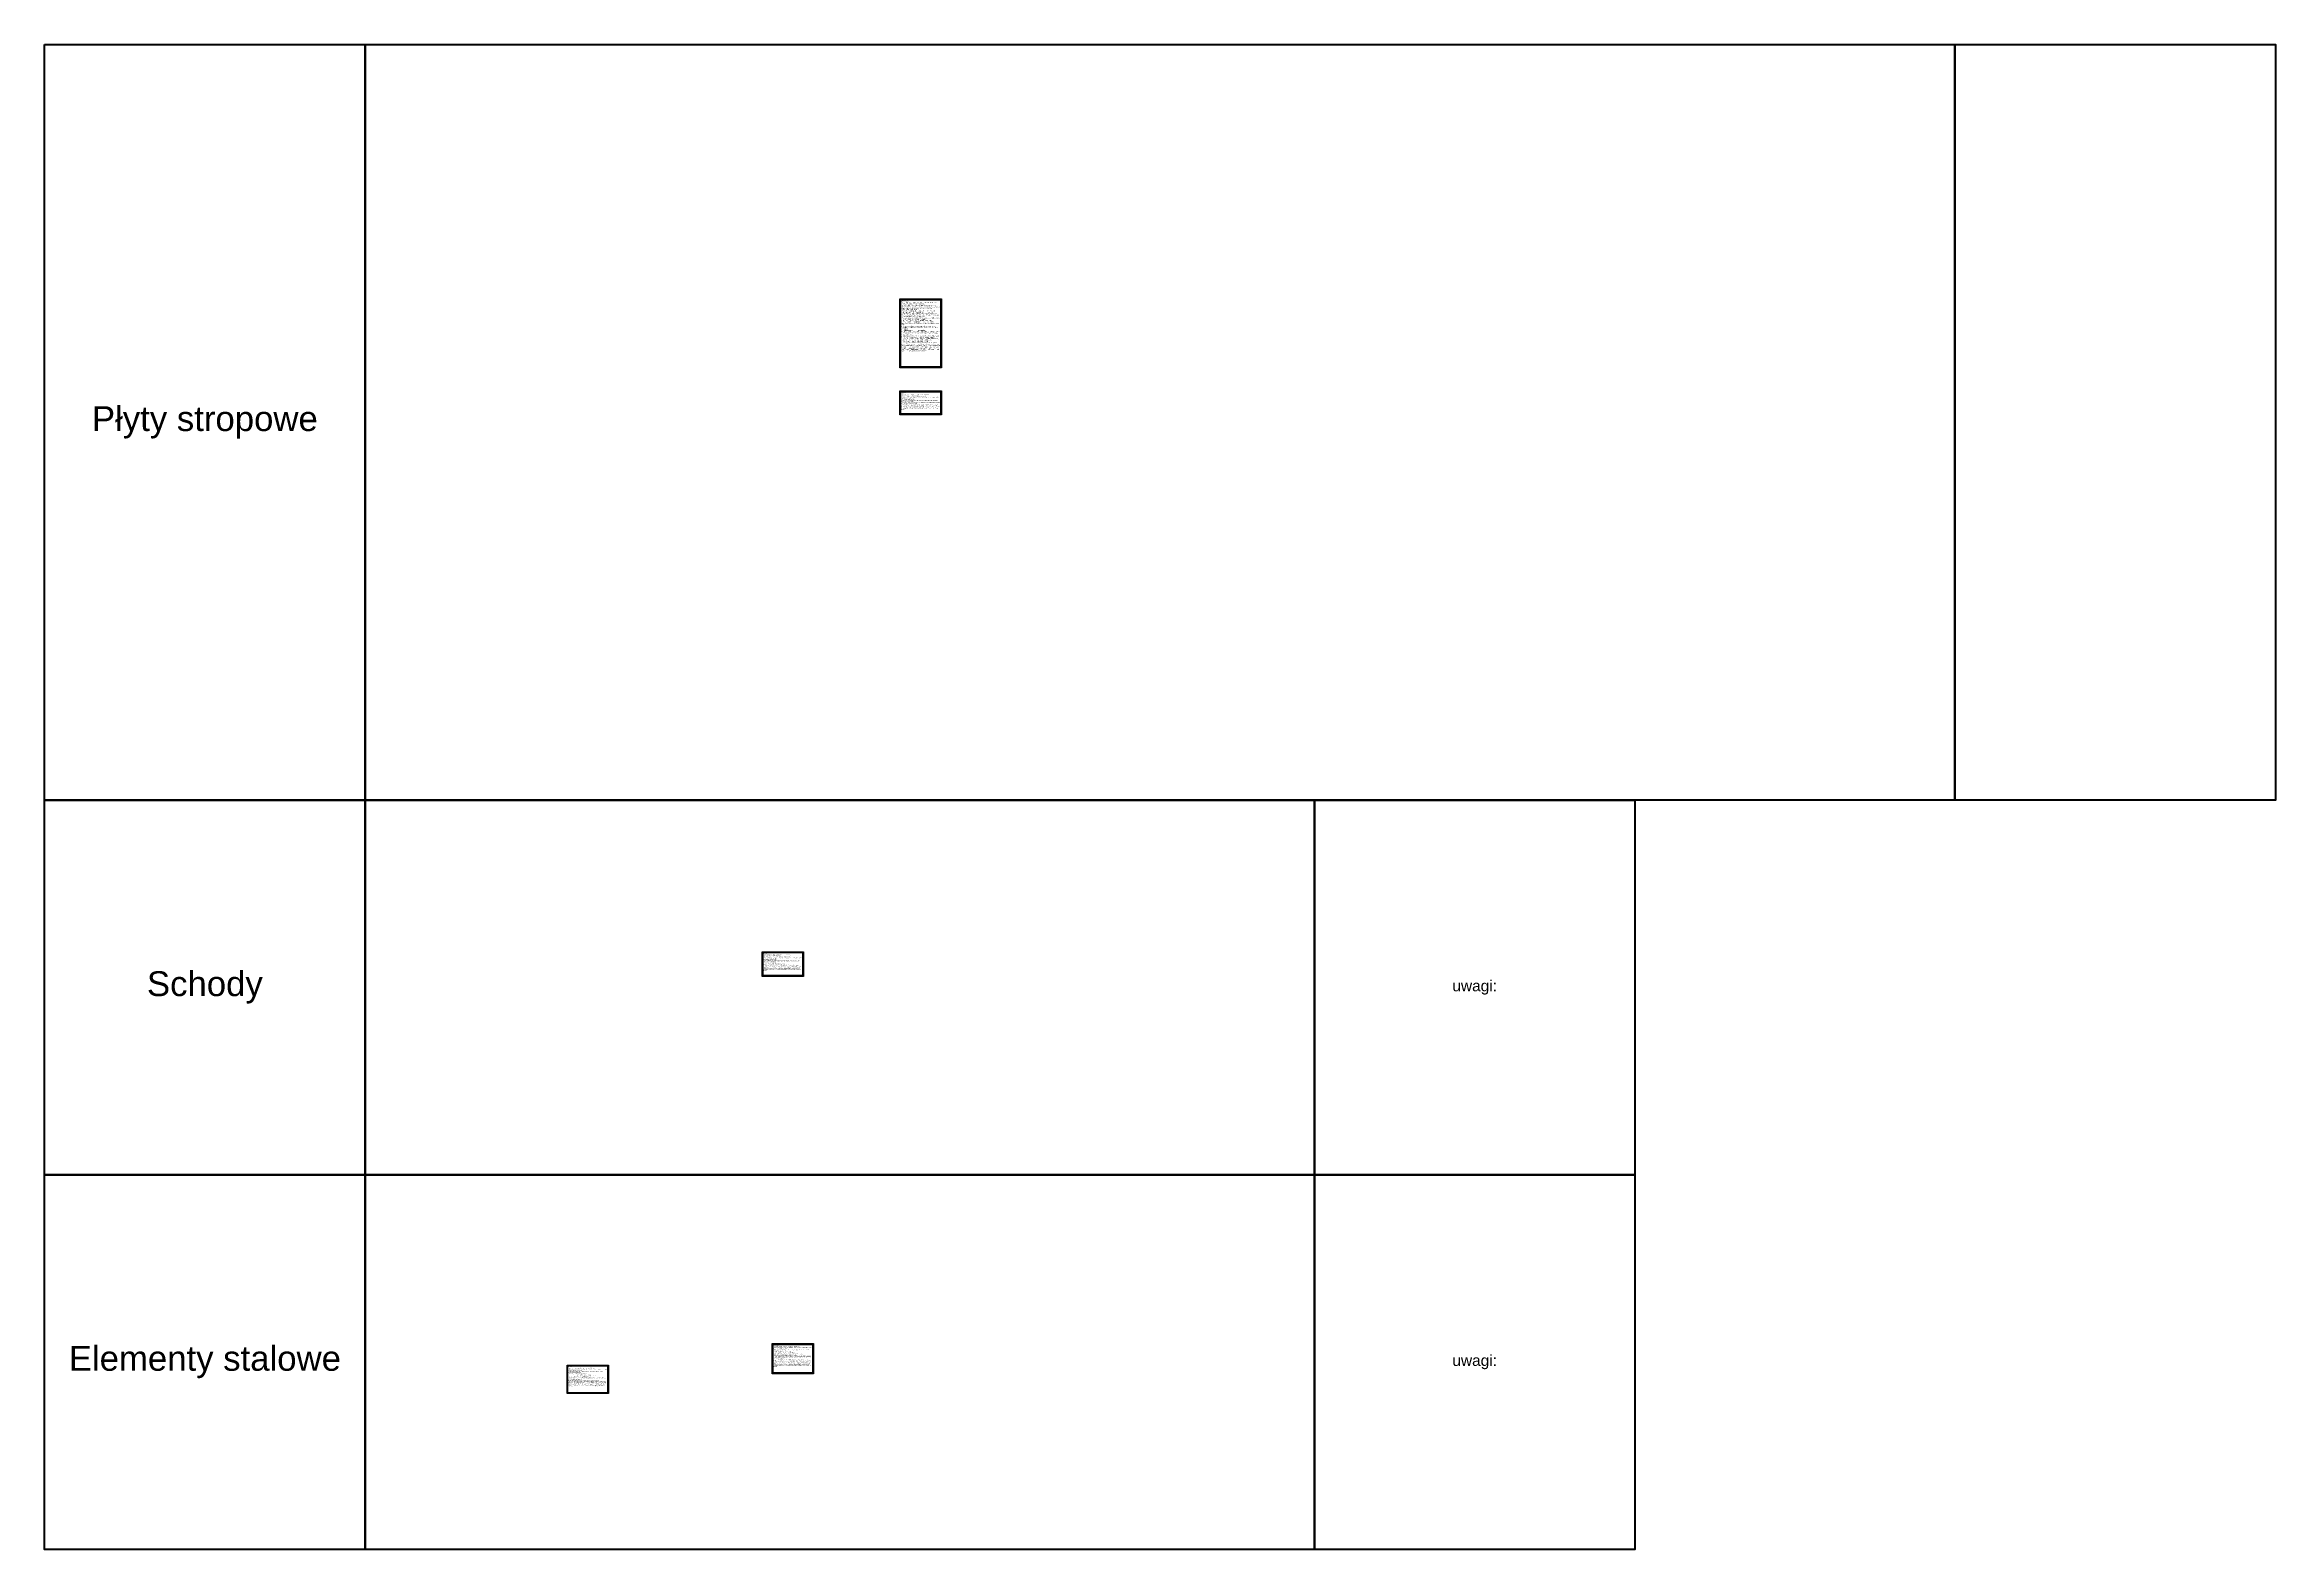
# Model space of a CAD drawing. Header units: millimetres. Extents: x -21220 to 1756793, y -806857 to 86733.
# Drawn here: x 236872 to 241716, y 77493 to 80760 of the extents above; entities that cross this region are included whole.
import ezdxf

# ---------------------------------------------------------------- set-up
doc = ezdxf.new("R2010")
doc.units = ezdxf.units.MM
doc.header["$LTSCALE"] = 10
doc.layers.add('G-Elementy konstrukcyjne', color=1, linetype='Continuous', lineweight=40)
doc.layers.add('G-Opisy', color=2, linetype='Continuous', lineweight=18)
doc.styles.add('Arial-GG', font='arial.ttf')

msp = doc.modelspace()

# ---------------------------------------------------------------- texts
at = {"layer": 'G-Opisy', "color": 2, "style": 'Arial-GG'}
for s, insert, char_height, width, attachment_point in [('{\\H0.80000x;UWAGI:}\\P{\\H0.45000x;1.}{\\H0.45000x;\\W1.68400x; }{\\H0.45000x;Beton zagęszczać mechanicznie i pielęgnować w czasie }{\\H0.45000x;dojrzewania,}\\P{\\H0.45000x;2.}{\\H0.45000x;\\W1.39800x; }{\\H0.45000x;Stosować systemowe wkładki dystansowe,}\\P{\\H0.45000x;3.}{\\H0.45000x;\\W1.44300x; }{\\H0.45000x;Rysunki rozpatrywać z kompletnymi projektami pozostałych branż,}\\P{\\H0.45000x;4.}{\\H0.45000x;\\W1.42800x; }{\\H0.45000x;Prace wykonywać zgodnie z opisem technicznym i Sztuką }{\\H0.45000x;Budowlaną, z zachowaniem przepisów Bezpieczeństwa i Ochrony }{\\H0.45000x;Zdrowia,}\\P{\\H0.45000x;5. Pręty za długie zagiąć lub uciąć,}\\P{\\H0.45000x;6.}{\\H0.45000x;\\W1.43800x; }{\\H0.45000x;Wszelkie zamienne rozwiązania techniczne należy bezwzględnie }{\\H0.45000x;konsultować i zatwierdzić z autorem niniejszego opracowania,}\\P{\\H0.45000x;7. Pręty wydane na rysunku są przedstawione dla jednej warstwy }{\\H0.45000x;stropu, tabela zbrojenie przedstawia częściową wartość zbrojenia }{\\H0.45000x;danego stropu,}\\P{\\H0.45000x;8. Lokalizacja ścian wg rys. rzutu kondygnacji,}\\P{\\H0.45000x;9. Przerwę roboczą przewidziano w górnej krawędzi fundamentu lub }{\\H0.45000x;stropu oraz w dolnej krawędzi belki, wieńca lub stropu.}\\P{\\H0.45000x;10. Układ ścian działowych wg. projektu architektonicznego,}\\P{\\H0.45000x;11. Pręty dozbrojenia nad podporami (np.: ściany, belki) układać }{\\H0.45000x;symetrycznie względem osi symetrii podpory, chyba że zwymiarowano }{\\H0.45000x;na rysunku,}\\P{\\H0.45000x;12. Wykonawca na etapie przygotowania produkcji powinien czytać }{\\H0.45000x;dokumentację wielobranżową. Wszelkie wątpliwości należy wyjaśniać }{\\H0.45000x;z projektantem,}\\P{\\H0.45000x;13. }{\\fArial|b1|i0|c238|p34;\\H0.45000x;Zbrojenie otworów na osobnym rysunku,}\\P{\\fArial|b1|i0|c238|p34;\\H0.45000x;142. }{\\fArial|b0|i0|c238|p34;\\H0.45000x;Dozbrojenie}{\\fArial|b1|i0|c238|p34;\\H0.45000x; }{\\fArial|b0|i0|c238|p34;\\H0.45000x;oznacza podwójne zagęszczenie prętów na danym }{\\fArial|b0|i0|c238|p34;\\H0.45000x;odcinku,}\\P{\\fArial|b0|i0|c238|p34;\\H0.45000x;15. Pręty}{\\fArial|b1|i0|c238|p34;\\H0.45000x; }{\\H0.45000x;∅}{\\fArial|b0|i0|c238|p34;\\H0.45000x;6 można dzielić w dowolnym miejscu, zapewniając zakładu }{\\fArial|b0|i0|c238|p34;\\H0.45000x;w łączeniu między nimi}\\P{\\fArial|b0|i0|c238|p34;\\H0.45000x;16. }{\\H0.45000x;Izolacje przeciwwilgociowe i termiczne wg rysunków }{\\H0.45000x;architektonicznych}\\P{\\H0.45000x;17. Przed wykonaniem otworów sprawdzić ich zgodność z projektami }{\\H0.45000x;branżowymi.Na rysunku pokazano otwory o boku/średnicy >50cm. }{\\H0.45000x;Otwory mniejsze wykonywać wg. wytycznych projektów branżowych,}\\P{\\H0.45000x;18. Otworowanie aktualne na dzień wydania projektu.}\\P{\\H0.45000x;19. Biuro projektowe zastrzega bez krytyczne stosowanie rysunków w }{\\H0.45000x;realizacji. Wykonawca robót budowlanych jest zobowiązany do }{\\H0.45000x;kierowania się sztuką budowlaną jak również zasadami dobrych }{\\H0.45000x;praktyk w budownictwie. Zakazana jest realizacja oczywistych omyłek }{\\H0.45000x;z projektu. Jeżeli rozwiązanie projektowe może powodować wadę lub }{\\H0.45000x;uszkodzenie obiektu budowlanego, uczestnicy procesu budowlanego }{\\H0.45000x;zobowiązani są do zawiadomienia o tym fakcie biuro projektów przed }{\\H0.45000x;wbudowaniem elementu.}', (238731.5, 80206.39), 4, 86, 1), ('Płyty stropowe', (237220.09, 79940.15), 54, 695.9216, 5), ('{\\fArial|b0|i0|c0|p34;\\H0.8x;UWAGI:\\P\\H0.5625x;1.\\W1.684; \\W1;Beton zagęszczać mechanicznie i pielęgnować w czasie dojrzewania,\\P2.\\W1.398; \\W1;Stosować systemowe wkładki dystansowe,\\P3.\\W1.443; \\W1;Rysunki rozpatrywać z kompletnymi projektami pozostałych branż,\\P4.\\W1.428; \\W1;Prace wykonywać zgodnie z opisem technicznym i Sztuką Budowlaną, z zachowaniem przepisów Bezpieczeństwa i Ochrony Zdrowia,\\P5. Pręty za długie zagiąć lub uciąć,\\P6.\\W1.438; \\W1;Wszelkie zamienne rozwiązania techniczne należy bezwzględnie konsultować i zatwierdzić z autorem niniejszego opracowania,\\P7. \\C256;Pręty wydane na rysunku są przedstawione dla jednej warstwy stropu, tabela zbrojenie przedstawia częściową wartość zbrojenia danego stropu,\\P8. \\fArial|b0|i0|c0|p34;\\H1x;Biuro projektowe zastrzega bez krytyczne stosowanie rysunków w realizacji. Wykonawca robót budowlanych jest zobowiązany do kierowania się sztuką budowlaną jak również zasadami dobrych praktyk w budownictwie. Zakazana jest realizacja oczywistych omyłek z projektu. Jeżeli rozwiązanie projektowe może powodować wadę lub uszkodzenie obiektu budowlanego, uczestnicy procesu budowlanego zobowiązani są do zawiadomienia o tym fakcie biuro projektów przed wbudowaniem elementu.}', (238731.5, 80006.39), 3, 86, 1), ('{\\H0.8x;UWAGI:\\P\\H0.5625x;1.\\W1.684; \\W1;Beton zagęszczać mechanicznie i pielęgnować w czasie dojrzewania,\\P2.\\W1.398; \\W1;Stosować systemowe wkładki dystansowe,\\P3.\\W1.443; \\W1;Rysunki rozpatrywać z kompletnymi projektami pozostałych branż,\\P4.\\W1.428; \\W1;Prace wykonywać zgodnie z opisem technicznym i Sztuką Budowlaną, z zachowaniem przepisów Bezpieczeństwa i Ochrony Zdrowia,\\P5. Pręty za długie zagiąć lub uciąć,\\P6.\\W1.438; \\W1;Wszelkie zamienne rozwiązania techniczne należy bezwzględnie konsultować i zatwierdzić z autorem niniejszego opracowania,\\fArial|b0|i0|c0|p34; \\P7. Lokalizacja klatki schodowej wg rys. rzutu kondygnacji,\\P9. Zbrojenie dochodzące należy przepuszczać przez element.\\P10. \\fArial|b0|i0|c0|p34;\\H1x;\\C256;Biuro projektowe zastrzega bez krytyczne stosowanie rysunków w realizacji. Wykonawca robót budowlanych jest zobowiązany do kierowania się sztuką budowlaną jak również zasadami dobrych praktyk w budownictwie. Zakazana jest realizacja oczywistych omyłek z projektu. Jeżeli rozwiązanie projektowe może powodować wadę lub uszkodzenie obiektu budowlanego, uczestnicy procesu budowlanego zobowiązani są do zawiadomienia o tym fakcie biuro projektów przed wbudowaniem elementu.}', (238432.12, 78788.85), 3, 86, 1), ('\\pxsm1,qc;Schody', (237220.09, 78713.22), 54, 695.9216, 5), ('\\pxsm1,qc;uwagi:', (239977.44, 78713.22), 24, 695.9216, 5), ('\\pxsm1,qc;Elementy stalowe', (237220.09, 77899.75), 54, 695.9216, 5), ('{\\H0.80000x;UWAGI:}\\P{\\H0.45000x;1.}{\\H0.45000x;\\W1.44300x; }{\\H0.45000x;Rysunki rozpatrywać z kompletnymi projektami pozostałych branż,}\\P{\\H0.45000x;2.}{\\H0.45000x;\\W1.42800x; }{\\H0.45000x;Prace wykonywać zgodnie z opisem technicznym i Sztuką }{\\H0.45000x;Budowlaną, z zachowaniem przepisów Bezpieczeństwa i Ochrony }{\\H0.45000x;Zdrowia,}\\P{\\H0.45000x;3.}{\\H0.45000x;\\W1.43800x; }{\\H0.45000x;Wszelkie zamienne rozwiązania techniczne należy bezwzględnie }{\\H0.45000x;konsultować i zatwierdzić z autorem niniejszego opracowania, }\\P{\\H0.45000x;4. Lokalizacja elementów wg rys. rzutu kondygnacji,}\\P{\\H0.45000x;5.}{\\fArial|b1|i0|c238|p34;\\H0.45000x; }{\\fArial|b0|i0|c238|p34;\\H0.45000x;Spoiny pachwinowe o grubości 0,7 cieńszego elementu,}\\P{\\fArial|b0|i0|c238|p34;\\H0.45000x;6. Spoiny czołowe typu V, wykonać na pełną grubość łączonych }{\\fArial|b0|i0|c238|p34;\\H0.45000x;elementów,}\\P{\\fArial|b0|i0|c238|p34;\\H0.45000x;7. Spoiny wykonać na całej długości przylegania elementów,}\\P{\\fArial|b0|i0|c238|p34;\\H0.45000x;8. Przed wykonaniem elementów należy zweryfikować wymaganą }{\\fArial|b0|i0|c238|p34;\\H0.45000x;wysokość i długość na budowie.}\\P{\\fArial|b0|i0|c238|p34;\\H0.45000x;9. Elementy skręcane na śruby kl.8.8 (2x podkładka + 1x nakrętka }{\\fArial|b0|i0|c238|p34;\\H0.45000x;samokontrująca). Przy otworach Ø18 należy zastosować śruby M16,}\\P{\\fArial|b0|i0|c238|p34;\\H0.45000x;10. Zabezpieczenie antykorozyjne przez ocynkowanie oraz malowanie }{\\fArial|b0|i0|c238|p34;\\H0.45000x;proszkowe.}\\P{\\fArial|b0|i0|c238|p34;\\H0.45000x;11. Symbol }{\\fCalibri|b0|i0|c238|p34;\\H0.45000x;„}{\\fArial|b0|i0|c238|p34;\\H0.45000x;*}{\\fCalibri|b0|i0|c238|p34;\\H0.45000x;”}{\\fArial|b0|i0|c238|p34;\\H0.45000x; oznacza lustrzane odbicie elementu pionową }{\\fArial|b0|i0|c238|p34;\\H0.45000x;płaszczyzna wzdłuż dłuższej krawędzi.}\\P{\\fArial|b0|i0|c238|p34;\\H0.45000x;12. Biuro projektowe zastrzega bez krytyczne stosowanie rysunków w }{\\fArial|b0|i0|c238|p34;\\H0.45000x;realizacji. Wykonawca robót budowlanych jest zobowiązany do }{\\fArial|b0|i0|c238|p34;\\H0.45000x;kierowania się sztuką budowlaną jak również zasadami dobrych }{\\fArial|b0|i0|c238|p34;\\H0.45000x;praktyk w budownictwie. Zakazana jest realizacja oczywistych omyłek }{\\fArial|b0|i0|c238|p34;\\H0.45000x;z projektu. Jeżeli rozwiązanie projektowe może powodować wadę lub }{\\fArial|b0|i0|c238|p34;\\H0.45000x;uszkodzenie obiektu budowlanego, uczestnicy procesu budowlanego }{\\fArial|b0|i0|c238|p34;\\H0.45000x;zobowiązani są do zawiadomienia o tym fakcie biuro projektów przed }{\\fArial|b0|i0|c238|p34;\\H0.45000x;wbudowaniem elementu.}', (238453.81, 77938.01), 3, 86, 1), ('\\pxsm1,qc;uwagi:', (239977.44, 77899.75), 24, 695.9216, 5), ('{\\H0.80000x;UWAGI:}\\P{\\H0.45000x;1.}{\\H0.45000x;\\W1.44300x; }{\\H0.45000x;Rysunki rozpatrywać z kompletnymi projektami pozostałych branż,}\\P{\\H0.45000x;2.}{\\H0.45000x;\\W1.42800x; }{\\H0.45000x;Prace wykonywać zgodnie z opisem technicznym i Sztuką }{\\H0.45000x;Budowlaną, z zachowaniem przepisów Bezpieczeństwa i Ochrony }{\\H0.45000x;Zdrowia,}\\P{\\H0.45000x;3.}{\\H0.45000x;\\W1.43800x; }{\\H0.45000x;Wszelkie zamienne rozwiązania techniczne należy bezwzględnie }{\\H0.45000x;konsultować i zatwierdzić z autorem niniejszego opracowania, }\\P{\\H0.45000x;4. Lokalizacja elementów wg rys. rzutu kondygnacji,}\\P{\\H0.45000x;5.}{\\fArial|b1|i0|c238|p34;\\H0.45000x; }{\\fArial|b0|i0|c238|p34;\\H0.45000x;Spoiny pachwinowe o grubości 0,7 cieńszego elementu,}\\P{\\fArial|b0|i0|c238|p34;\\H0.45000x;6. Spoiny czołowe typu V, wykonć na pełną grubość łączonych }{\\fArial|b0|i0|c238|p34;\\H0.45000x;elementów,}\\P{\\fArial|b0|i0|c238|p34;\\H0.45000x;7. Spoiny wykonać na całej długości przylegania elementów,}\\P{\\fArial|b0|i0|c238|p34;\\H0.45000x;8. Przed wykonaniem elementów należy zweryfikować wymaganą }{\\fArial|b0|i0|c238|p34;\\H0.45000x;wysokość i długość na budowie.}\\P{\\fArial|b0|i0|c238|p34;\\H0.45000x;9. Elementy skręcane na śruby kl.8.8 (2x podkładka + 1x }{\\fArial|b0|i0|c238|p34;\\H0.45000x;nakrętka samokontrująca). Przy otworach Ø18 należy zastosować }{\\fArial|b0|i0|c238|p34;\\H0.45000x;śruby M16}\\P{\\fArial|b0|i0|c238|p34;\\H0.45000x;10. Zabezpieczenie antykorozyjne przez ocynkowanie oraz malowanie }{\\fArial|b0|i0|c238|p34;\\H0.45000x;proszkowe.}\\P{\\fArial|b0|i0|c238|p34;\\H0.45000x;11. }{\\H0.45000x;Biuro projektowe zastrzega bez krytyczne stosowanie rysunków w }{\\H0.45000x;realizacji. Wykonawca robót budowlanych jest zobowiązany do }{\\H0.45000x;kierowania się sztuką budowlaną jak również zasadami dobrych }{\\H0.45000x;praktyk w budownictwie. Zakazana jest realizacja oczywistych omyłek }{\\H0.45000x;z projektu. Jeżeli rozwiązanie projektowe może powodować wadę lub }{\\H0.45000x;uszkodzenie obiektu budowlanego, uczestnicy procesu budowlanego }{\\H0.45000x;zobowiązani są do zawiadomienia o tym fakcie biuro projektów przed }{\\H0.45000x;wbudowaniem elementu.}', (238008.56, 77891.21), 3, 86, 1)]:
    msp.add_mtext(s, dxfattribs=dict(at, insert=insert, char_height=char_height, width=width, attachment_point=attachment_point))

# ---------------------------------------------------------------- linework, layer by layer
at = {"ltscale": 0.8}
msp.add_line((238774.5, 79958.39), (238748.3, 79958.39), dxfattribs=at)
for points in [[(238729.5, 80208.39), (238819.5, 80208.39), (238819.5, 80058.39), (238729.5, 80058.39)], [(238731.5, 80206.39), (238817.5, 80206.39), (238817.5, 80060.39), (238731.5, 80060.39)], [(238729.5, 80008.39), (238819.5, 80008.39), (238819.5, 79956.39), (238729.5, 79956.39)], [(238731.5, 80006.39), (238817.5, 80006.39), (238817.5, 79958.39), (238731.5, 79958.39)], [(238430.12, 78790.85), (238520.12, 78790.85), (238520.12, 78736.85), (238430.12, 78736.85)], [(238432.12, 78788.85), (238518.12, 78788.85), (238518.12, 78738.85), (238432.12, 78738.85)], [(238006.56, 77893.21), (238096.56, 77893.21), (238096.56, 77831.21), (238006.56, 77831.21)], [(238451.81, 77940.01), (238541.81, 77940.01), (238541.81, 77874.01), (238451.81, 77874.01)], [(238453.81, 77938.01), (238539.81, 77938.01), (238539.81, 77876.01), (238453.81, 77876.01)], [(238008.56, 77891.21), (238094.56, 77891.21), (238094.56, 77833.21), (238008.56, 77833.21)]]:
    msp.add_lwpolyline(points, close=True, dxfattribs=at)
at = {"layer": 'G-Elementy konstrukcyjne', "ltscale": 200}
for points in [[(236872.12, 80760.36), (237568.05, 80760.36), (237568.05, 79119.95), (236872.12, 79119.95)], [(237568.05, 80760.36), (241020.22, 80760.36), (241020.22, 79119.95), (237568.05, 79119.95)], [(241020.22, 80760.36), (241716.15, 80760.36), (241716.15, 79119.95), (241020.22, 79119.95)], [(236872.12, 79119.95), (237568.05, 79119.95), (237568.05, 78306.48), (236872.12, 78306.48)], [(237568.05, 79119.95), (239629.48, 79119.95), (239629.48, 78306.48), (237568.05, 78306.48)], [(239629.48, 79119.95), (240325.4, 79119.95), (240325.4, 78306.48), (239629.48, 78306.48)], [(236872.12, 78306.48), (237568.05, 78306.48), (237568.05, 77493.02), (236872.12, 77493.02)], [(237568.05, 78306.48), (239629.48, 78306.48), (239629.48, 77493.02), (237568.05, 77493.02)], [(239629.48, 78306.48), (240325.4, 78306.48), (240325.4, 77493.02), (239629.48, 77493.02)]]:
    msp.add_lwpolyline(points, close=True, dxfattribs=at)

msp.set_redraw_order([(e.dxf.handle, doc.entitydb.next_handle()) for e in msp.query("TEXT MTEXT ATTDEF DIMENSION ARC_DIMENSION")])  # texts and dimensions are drawn at this point

doc.saveas('drawing.dxf')
